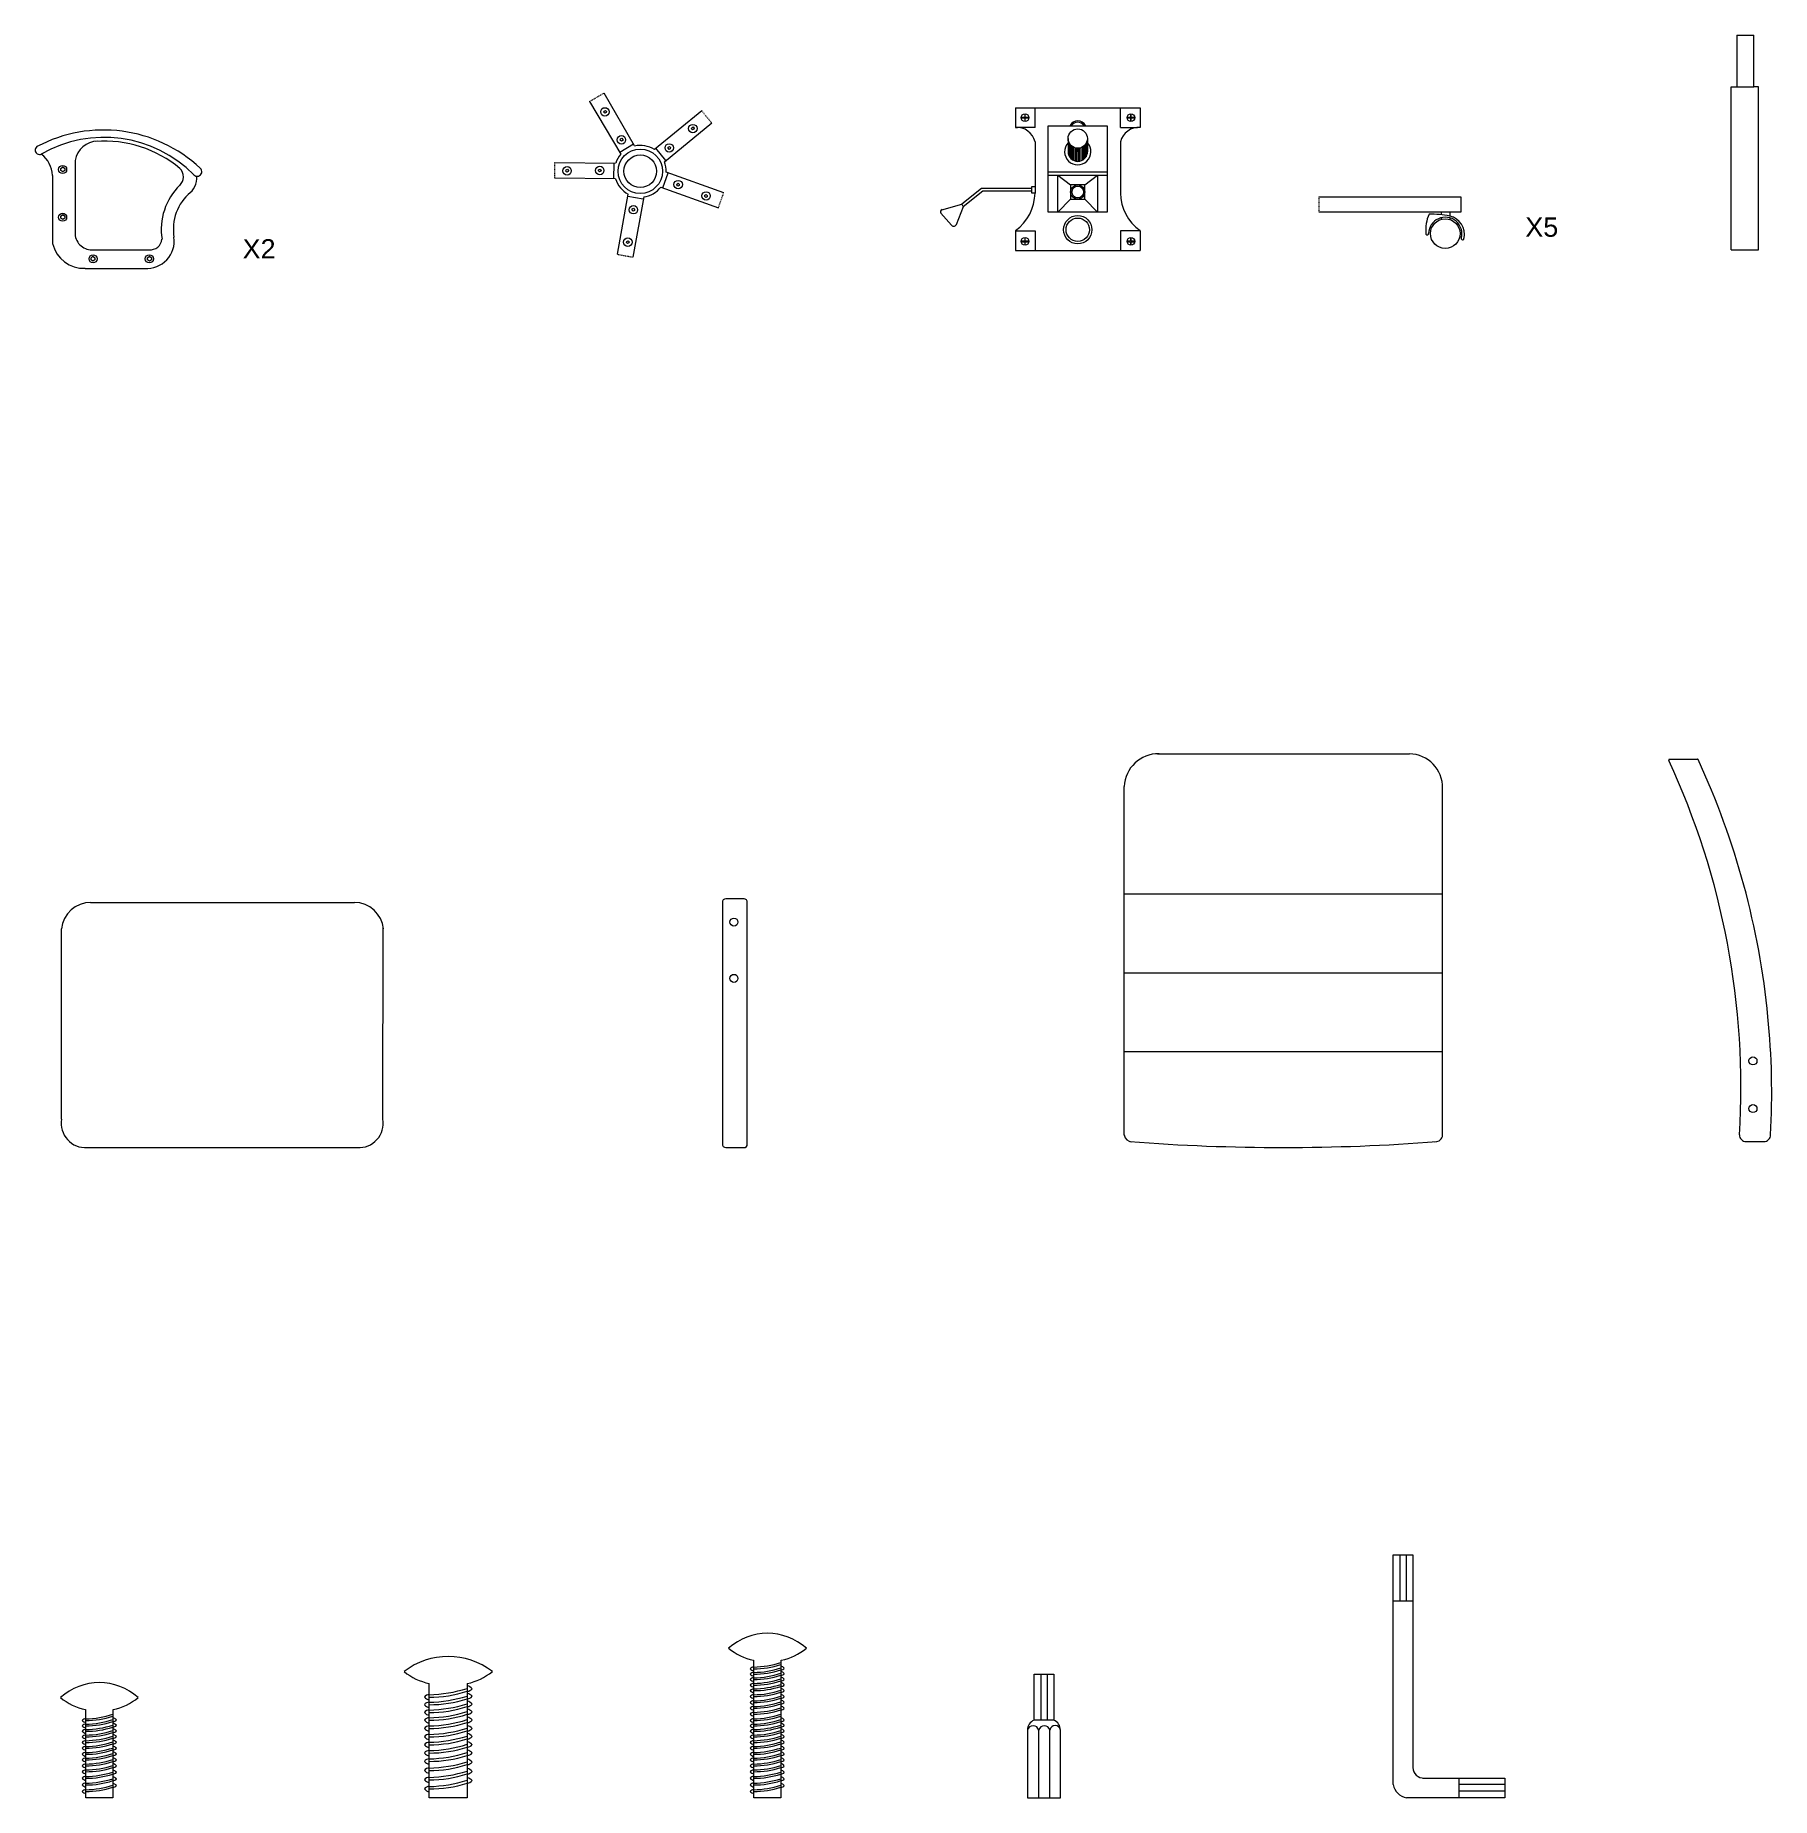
# Model space of a CAD drawing. Header units: centimetres. Extents: x -1194 to 126, y -577 to 528.
# Drawn here: x -1194 to -929.7, y -576.8 to -308.5 of the extents above; entities that cross this region are included whole.
import ezdxf

# ---------------------------------------------------------------- set-up
doc = ezdxf.new("R2010")
doc.units = ezdxf.units.CM
doc.header["$MEASUREMENT"] = 0
doc.linetypes.add('HIDDEN', pattern=[0.375, 0.25, -0.125])
doc.layers.add('dettagli', color=4, linetype='Continuous', lineweight=13)
doc.styles.get("Standard").update_dxf_attribs({"font": 'arial.ttf'})

msp = doc.modelspace()

# ---------------------------------------------------------------- texts
at = {"layer": 'dettagli', "color": 0, "char_height": 2.94, "attachment_point": 1}
for s, insert in [('X5', (-967.18, -336.23)), ('X2', (-1162.43, -339.54))]:
    msp.add_mtext_dynamic_manual_height_columns(s, width=39.3713, gutter_width=1, heights=[0], dxfattribs=dict(at, insert=insert))

# ---------------------------------------------------------------- linework, layer by layer
at = {"layer": 'dettagli', "color": 0}
for p, q in [((-934.96, -308.49), (-932.4, -308.49)), ((-934.96, -316.37), (-932.4, -316.37)), ((-1044.8, -319.52), (-1025.8, -319.52)), ((-1028.8, -322.52), (-1028.8, -319.52)), ((-1041.8, -322.52), (-1044.8, -322.52)), ((-1036.77, -324.22), (-1036.77, -326.22)), ((-1036.72, -324.62), (-1036.72, -326.61)), ((-1033.88, -324.62), (-1033.88, -326.61)), ((-1033.83, -324.22), (-1033.83, -326.22)), ((-1033.83, -324.22), (-1033.83, -326.22)), ((-1028.8, -322.52), (-1026.2, -322.52)), ((-1102.93, -325.09), (-1105, -326.33)), ((-1097.99, -327.56), (-1099.51, -325.7)), ((-1036.65, -324.81), (-1036.65, -326.81)), ((-1036.56, -324.99), (-1036.56, -326.98)), ((-1036.43, -325.17), (-1036.43, -327.16)), ((-1036.22, -325.37), (-1036.22, -327.37)), ((-1036, -325.51), (-1036, -327.51)), ((-1035.77, -325.62), (-1035.77, -327.61)), ((-1035.52, -325.68), (-1035.52, -327.67)), ((-1035.3, -326.22), (-1035.3, -325.69)), ((-1035.3, -325.69), (-1035.3, -327.69)), ((-1035.3, -325.69), (-1035.3, -327.69)), ((-1035.08, -325.68), (-1035.08, -327.67)), ((-1034.83, -325.62), (-1034.83, -327.61)), ((-1034.6, -325.51), (-1034.6, -327.51)), ((-1034.38, -325.37), (-1034.38, -327.37)), ((-1034.17, -325.17), (-1034.17, -327.16)), ((-1034.04, -324.99), (-1034.04, -326.98)), ((-1033.95, -324.81), (-1033.95, -326.81)), ((-1191.37, -329.83), (-1191.35, -340.23)), ((-1187.92, -327.54), (-1187.92, -338.76)), ((-1105.94, -327.96), (-1105.96, -330.36)), ((-1098.48, -331.7), (-1097.67, -329.44)), ((-1039.8, -329.29), (-1030.8, -329.29)), ((-1039.8, -329.79), (-1030.8, -329.79)), ((-1038.32, -329.79), (-1036.41, -331.28)), ((-1034.21, -331.28), (-1032.32, -329.79)), ((-1103.79, -332.97), (-1101.43, -333.4)), ((-1036.41, -333.45), (-1038.32, -335.43)), ((-1034.21, -333.45), (-1032.32, -335.43)), ((-998.61, -333.1), (-976.98, -333.1)), ((-976.98, -333.1), (-976.98, -335.44)), ((-976.98, -335.44), (-998.61, -335.44)), ((-979.96, -335.44), (-979.96, -335.82)), ((-979.96, -336.26), (-979.96, -336.52)), ((-978.67, -335.44), (-978.67, -336.01)), ((-978.67, -336.28), (-978.67, -336.55)), ((-1185.09, -341.14), (-1176.66, -341.14)), ((-1044.8, -341.25), (-1025.8, -341.25)), ((-1186.38, -343.98), (-1177.3, -343.98)), ((-945.29, -418.68), (-941.03, -418.68)), ((-1086.1, -439.96), (-1088.89, -439.96)), ((-1028.22, -439.22), (-979.76, -439.22)), ((-1185.59, -440.51), (-1145.4, -440.51)), ((-1189.99, -473.51), (-1189.99, -444.55)), ((-1141.07, -473.51), (-1141.01, -444.44)), ((-1028.22, -451.22), (-979.76, -451.22)), ((-1028.22, -463.22), (-979.76, -463.22)), ((-933.58, -476.91), (-930.85, -476.91)), ((-1088.89, -477.83), (-1086.13, -477.83))]:
    msp.add_line(p, q, dxfattribs=at)
at = {"layer": 'dettagli', "color": 0, "linetype": 'HIDDEN', "ltscale": 0.05}
for p, q in [((-1109.61, -318.59), (-1107.39, -317.29)), ((-1092.54, -319.99), (-1091.02, -321.85)), ((-1114.95, -327.87), (-1114.97, -330.27)), ((-1090.01, -334.75), (-1089.19, -332.49)), ((-998.61, -333.1), (-998.61, -335.44)), ((-1105.38, -341.84), (-1103.02, -342.27))]:
    msp.add_line(p, q, dxfattribs=at)
at = {"layer": 'dettagli', "color": 0, "lineweight": 5}
for p, q in [((-986.3, -539.81), (-986.3, -546.81)), ((-985.3, -539.81), (-985.3, -546.81)), ((-1040.94, -558.02), (-1040.94, -565.02)), ((-1039.94, -558.02), (-1039.94, -565.02)), ((-1041.24, -576.81), (-1041.24, -566.52)), ((-1039.54, -576.81), (-1039.54, -566.52)), ((-970.3, -574.81), (-977.3, -574.81)), ((-970.3, -575.81), (-977.3, -575.81))]:
    msp.add_line(p, q, dxfattribs=at)
at = {"layer": 'dettagli', "color": 0}
for points in [[(-934.96, -308.49), (-934.96, -316.37)], [(-932.4, -316.37), (-932.4, -308.49)], [(-935.86, -341.17), (-935.86, -316.37), (-934.96, -316.37)], [(-935.86, -341.17), (-931.7, -341.17), (-931.7, -316.37), (-932.4, -316.37)], [(-1109.61, -318.59), (-1104.85, -326.58)], [(-1102.78, -325.35), (-1102.78, -325.35), (-1107.39, -317.29)], [(-1107.4, -320.03), (-1107.2, -319.93), (-1107.05, -320.09), (-1107.08, -320.27), (-1107.28, -320.37), (-1107.44, -320.21), (-1107.4, -320.03)], [(-1092.54, -319.99), (-1099.75, -325.89)], [(-1098.23, -327.75), (-1098.23, -327.75), (-1091.02, -321.85)], [(-1044.8, -319.52), (-1044.8, -322.52), (-1044.45, -322.52)], [(-1043.38, -320.46), (-1043.38, -321), (-1043.91, -321)], [(-1043.91, -321.09), (-1043.38, -321.09), (-1043.38, -321.62)], [(-1042.76, -321), (-1043.29, -321), (-1043.29, -320.46)], [(-1043.29, -321.62), (-1043.29, -321.09), (-1042.76, -321.09)], [(-1041.8, -322.52), (-1041.8, -319.52)], [(-1027.79, -321.09), (-1027.25, -321.09), (-1027.25, -321.62)], [(-1027.25, -320.46), (-1027.25, -321), (-1027.78, -321)], [(-1026.63, -321), (-1027.16, -321), (-1027.16, -320.46)], [(-1027.16, -321.62), (-1027.16, -321.09), (-1026.63, -321.09)], [(-1025.8, -319.52), (-1025.8, -322.52), (-1026.2, -322.52)], [(-1104.9, -324.27), (-1104.7, -324.17), (-1104.54, -324.34), (-1104.57, -324.51), (-1104.77, -324.62), (-1104.93, -324.45), (-1104.9, -324.27)], [(-1094.06, -322.57), (-1093.85, -322.46), (-1093.7, -322.63), (-1093.73, -322.81), (-1093.93, -322.91), (-1094.09, -322.74), (-1094.06, -322.57)], [(-1039.8, -322.27), (-1039.8, -322.27), (-1030.8, -322.27), (-1030.8, -335.43), (-1039.8, -335.43), (-1039.8, -322.27)], [(-1097.64, -325.52), (-1097.44, -325.42), (-1097.28, -325.59), (-1097.32, -325.76), (-1097.52, -325.87), (-1097.67, -325.7), (-1097.64, -325.52)], [(-1041.8, -324.72), (-1041.8, -332.52)], [(-1028.8, -324.71), (-1028.8, -332.52)], [(-1190.11, -328.76), (-1189.81, -328.54), (-1189.51, -328.76), (-1189.51, -329.06), (-1189.81, -329.29), (-1190.11, -329.06), (-1190.11, -328.76)], [(-1114.95, -327.87), (-1105.64, -327.96)], [(-1113.19, -329), (-1112.99, -328.9), (-1112.84, -329.06), (-1112.87, -329.24), (-1113.07, -329.34), (-1113.22, -329.18), (-1113.19, -329)], [(-1108.23, -328.96), (-1108.03, -328.86), (-1107.87, -329.03), (-1107.91, -329.2), (-1108.11, -329.31), (-1108.26, -329.14), (-1108.23, -328.96)], [(-1089.19, -332.49), (-1097.95, -329.34)], [(-1038.32, -329.79), (-1032.32, -329.79), (-1032.32, -335.43), (-1038.32, -335.43), (-1038.32, -329.79)], [(-1105.66, -330.36), (-1105.66, -330.36), (-1114.97, -330.27)], [(-1105.38, -341.84), (-1103.74, -332.68)], [(-1098.77, -331.6), (-1098.77, -331.6), (-1090.01, -334.75)], [(-1096.3, -331.12), (-1096.1, -331.01), (-1095.95, -331.18), (-1095.98, -331.36), (-1096.18, -331.46), (-1096.33, -331.29), (-1096.3, -331.12)], [(-1042.3, -331.82), (-1049.97, -331.82), (-1052.97, -334.22)], [(-1042.3, -332.22), (-1049.74, -332.22), (-1052.74, -334.62)], [(-1041.8, -332.52), (-1042.3, -332.52), (-1042.3, -331.52), (-1041.8, -331.52)], [(-1035.29, -331.27), (-1036.41, -331.28), (-1036.41, -333.45), (-1034.21, -333.45), (-1034.21, -331.28), (-1035.29, -331.27)], [(-1103.11, -334.94), (-1102.91, -334.84), (-1102.76, -335), (-1102.79, -335.18), (-1102.99, -335.28), (-1103.14, -335.11), (-1103.11, -334.94)], [(-1101.37, -333.1), (-1101.37, -333.1), (-1103.02, -342.27)], [(-1092.05, -332.84), (-1091.85, -332.74), (-1091.69, -332.91), (-1091.72, -333.08), (-1091.92, -333.18), (-1092.08, -333.02), (-1092.05, -332.84)], [(-1055.98, -335.05), (-1052.97, -334.22)], [(-1052.97, -334.22), (-1052.74, -334.62), (-1053.81, -337.34)], [(-1190.11, -336.02), (-1189.81, -335.8), (-1189.51, -336.02), (-1189.51, -336.32), (-1189.81, -336.55), (-1190.11, -336.32), (-1190.11, -336.02)], [(-1054.5, -337.42), (-1056.16, -335.6)], [(-1103.94, -339.87), (-1103.74, -339.77), (-1103.59, -339.94), (-1103.62, -340.11), (-1103.82, -340.22), (-1103.97, -340.05), (-1103.94, -339.87)], [(-1044.8, -338.25), (-1044.8, -341.25), (-1044.8, -341.25), (-1044.8, -341.25), (-1044.8, -341.25)], [(-1044.8, -338.25), (-1041.8, -338.25), (-1041.8, -341.25)], [(-1043.38, -339.29), (-1043.38, -339.83), (-1043.91, -339.83)], [(-1043.91, -339.92), (-1043.38, -339.92), (-1043.38, -340.45)], [(-1042.76, -339.83), (-1043.29, -339.83), (-1043.29, -339.3)], [(-1043.29, -340.45), (-1043.29, -339.92), (-1042.76, -339.92)], [(-1025.8, -338.25), (-1028.8, -338.25), (-1028.8, -341.25)], [(-1027.79, -339.92), (-1027.25, -339.92), (-1027.25, -340.45)], [(-1027.25, -339.29), (-1027.25, -339.83), (-1027.78, -339.83)], [(-1026.63, -339.83), (-1027.16, -339.83), (-1027.16, -339.3)], [(-1027.16, -340.45), (-1027.16, -339.92), (-1026.63, -339.92)], [(-1025.8, -338.25), (-1025.8, -341.25), (-1025.8, -341.25), (-1025.8, -341.25), (-1025.8, -341.25)], [(-1185.5, -342.37), (-1185.2, -342.15), (-1184.9, -342.37), (-1184.9, -342.67), (-1185.2, -342.9), (-1185.5, -342.67), (-1185.5, -342.37)], [(-1176.91, -342.37), (-1176.61, -342.15), (-1176.31, -342.37), (-1176.31, -342.67), (-1176.61, -342.9), (-1176.91, -342.67), (-1176.91, -342.37)], [(-1023.16, -417.88), (-984.82, -417.88)], [(-1028.22, -475.92), (-1028.22, -422.88)], [(-979.76, -475.92), (-979.76, -423)], [(-1089.39, -440.51), (-1089.39, -477.38)], [(-1085.61, -477.37), (-1085.61, -440.51)], [(-1186.1, -477.83), (-1144.89, -477.83)]]:
    msp.add_lwpolyline(points, dxfattribs=at)
at = {"layer": 'dettagli', "color": 0, "lineweight": 5}
for points in [[(-987.3, -546.81), (-987.3, -539.81), (-984.3, -539.81), (-984.3, -546.81)], [(-987.3, -574.81), (-987.3, -541.81)], [(-987.3, -546.81), (-984.3, -546.81), (-984.3, -572.23)], [(-1080.49, -555.88), (-1080.49, -576.81), (-1084.63, -576.81), (-1084.63, -555.88)], [(-1041.94, -565.02), (-1041.94, -558.02), (-1038.94, -558.02), (-1038.94, -565.02)], [(-1128.22, -559.43), (-1128.22, -576.81), (-1134.03, -576.81), (-1134.03, -559.43)], [(-1182.16, -563.39), (-1182.16, -576.81), (-1186.31, -576.81), (-1186.31, -563.39)], [(-1038.94, -565.02), (-1041.94, -565.02)], [(-1042.94, -576.81), (-1037.94, -576.81), (-1037.94, -566.51)], [(-1042.94, -566.51), (-1042.94, -576.81)], [(-982.76, -573.81), (-977.3, -573.81), (-977.3, -576.81)], [(-977.3, -573.81), (-970.3, -573.81), (-970.3, -576.81), (-977.3, -576.81)], [(-977.3, -576.81), (-985.27, -576.81)]]:
    msp.add_lwpolyline(points, dxfattribs=at)
at = {"layer": 'dettagli', "color": 0}
for centre, radius in [((-1107.27, -320.16), 0.642), ((-1043.33, -321.04), 0.581), ((-1027.21, -321.04), 0.581), ((-1104.77, -324.42), 0.642), ((-1093.9, -322.71), 0.642), ((-1035.3, -324.22), 1.47), ((-1101.89, -329.2), 3.38), ((-1101.89, -329.2), 2.48), ((-1097.48, -325.65), 0.642), ((-1189.82, -328.93), 0.612), ((-1113.03, -329.13), 0.642), ((-1108.07, -329.09), 0.642), ((-1096.13, -331.23), 0.642), ((-1091.88, -332.95), 0.642), ((-1035.3, -332.36), 1.08), ((-1035.3, -332.36), 0.89), ((-1102.94, -335.05), 0.642), ((-1189.82, -336.2), 0.612), ((-1035.3, -338.1), 2.16), ((-1035.3, -338.1), 1.78), ((-979.36, -338.69), 2.25), ((-1103.78, -340), 0.642), ((-1043.33, -339.87), 0.581), ((-1027.21, -339.87), 0.581), ((-1185.19, -342.53), 0.612), ((-1176.62, -342.53), 0.612), ((-1087.64, -443.5), 0.612), ((-1087.64, -452.07), 0.612), ((-932.52, -464.63), 0.612), ((-932.52, -471.9), 0.612)]:
    msp.add_circle(centre, radius, dxfattribs=at)
for centre, radius, start, end in [((-1035.3, -322.88), 1.34, 28.5318, 151.4682), ((-1035.3, -322.88), 1.13, 34.5343, 145.4657), ((-1183.6, -344.47), 21.55, 46.9025, 118.0145), ((-1183.49, -343.2), 19.16, 44.589, 119.9938), ((-1184.41, -328.19), 3.57, 91.6417, 169.5476), ((-1183.5, -342.57), 17.97, 50.1024, 94.0157), ((-1044.62, -325.42), 2.91, 14.0911, 93.4875), ((-1025.98, -325.42), 2.91, 86.5125, 165.9089), ((-1193.32, -325.97), 0.672, 127.1994, 314.6338), ((-1195.68, -330.04), 4.32, 2.718, 52.7709), ((-1101.89, -329.2), 3.94, 138.5053, 161.7354), ((-1101.89, -329.2), 3.94, 57.0186, 102.9561), ((-1035.3, -326.22), 2, 137.4873, 42.5127), ((-1035.3, -326.22), 1.47, 180, 0), ((-1173.21, -330.05), 1.78, 312.7643, 45.6521), ((-1172.43, -330.19), 3.04, 304.3428, 4.2812), ((-1169.33, -329.26), 0.703, 223.2794, 49.3018), ((-1101.89, -329.2), 3.94, 357.9396, 21.5706), ((-1165.41, -338.06), 9.4, 134.2501, 189.1201), ((-1165.61, -338.03), 7.36, 130.1324, 189.5112), ((-1101.89, -329.2), 3.94, 197.1835, 242.1135), ((-1101.89, -329.2), 3.94, 277.5616, 322.4916), ((-1048.91, -332.44), 7.11, 305.3096, 359.3956), ((-1021.69, -332.44), 7.11, 180.6044, 234.6904), ((-1055.85, -335.39), 0.37, 101.7439, 214.9532), ((-1054.18, -337.14), 0.426, 222.0685, 343.334), ((-976.41, -338.14), 5.93, 155.8953, 185.3823), ((-979.36, -338.72), 2.53, 344.7676, 179.451), ((-981.86, -353.04), 17.32, 79.3999, 89.8923), ((-979.36, -338.84), 2.91, 348.7983, 76.2923), ((-1186.58, -339.07), 4.91, 193.4619, 272.3196), ((-1185.39, -338.63), 2.53, 183.0092, 276.8591), ((-1176.98, -339.84), 4.15, 265.5416, 8.1997), ((-1176.46, -339.38), 1.77, 263.5163, 354.6776), ((-982.11, -338.69), 0.211, 180, 0.5058), ((-976.72, -339.44), 0.211, 163.8588, 9.5951), ((-1023.04, -423.06), 5.18, 88.7194, 178.069), ((-984.94, -423.06), 5.18, 359.3698, 88.7194), ((-945.08, -418.85), 0.268, 140.7444, 190.2735), ((-1052.53, -468.68), 118.18, 356.5006, 24.9155), ((-941.1, -418.95), 0.282, 40.429, 76.009), ((-1050.62, -469.62), 120.95, 5.5501, 24.8624), ((-1088.89, -440.46), 0.505, 89.4984, 186.3762), ((-1086.11, -440.46), 0.505, 354.627, 91.5049), ((-1185.55, -444.97), 4.46, 89.5428, 174.5925), ((-1145.43, -444.97), 4.46, 5.4075, 89.5428), ((-1040.79, -469.23), 111.12, 356.5632, 5.8425), ((-1186.34, -474.14), 3.7, 170.303, 273.815), ((-1144.72, -474.14), 3.7, 266.185, 9.697), ((-1088.89, -477.33), 0.505, 173.6238, 270.5016), ((-1086.11, -477.33), 0.505, 268.4951, 5.373), ((-1027.12, -475.84), 1.1, 183.8762, 273.1036), ((-1004, -177.27), 300.55, 265.5435, 274.4598), ((-980.86, -475.84), 1.1, 266.5599, 356.1238), ((-933.58, -475.92), 0.99, 178.6179, 270), ((-930.85, -475.92), 0.99, 270, 1.3821)]:
    msp.add_arc(centre, radius, start, end, dxfattribs=at)
at = {"layer": 'dettagli', "color": 0, "lineweight": 5}
for centre, radius, start, end in [((-1082.53, -560.64), 8.86, 48.052, 131.948), ((-1131.13, -566.28), 10.97, 52.2265, 127.7735), ((-1082.53, -546.58), 9.54, 231.6008, 257.2512), ((-1082.53, -546.58), 9.54, 282.7488, 308.3992), ((-1131.93, -550.13), 9.54, 231.6008, 257.2512), ((-1130.33, -550.13), 9.54, 282.7488, 308.3992), ((-1084.67, -557.49), 0.574, 86.5276, 147.6662), ((-1084.46, -556.61), 0.897, 219.7871, 259.0756), ((-1084.67, -558.3), 0.574, 86.5276, 147.6662), ((-1084.46, -557.42), 0.897, 219.7871, 259.0756), ((-1084.94, -542.21), 14.71, 271.1868, 287.62), ((-1084.54, -544.15), 13.03, 269.6106, 288.1487), ((-1084.94, -543.03), 14.71, 271.1868, 287.62), ((-1084.54, -544.97), 13.03, 269.6106, 288.1487), ((-1084.94, -543.85), 14.71, 271.1868, 287.62), ((-1080.66, -557.66), 0.897, 39.7871, 79.0756), ((-1080.45, -556.78), 0.574, 266.5276, 327.6662), ((-1080.66, -558.48), 0.897, 39.7871, 79.0756), ((-1080.45, -557.6), 0.574, 266.5276, 327.6662), ((-1184.23, -568.15), 8.86, 48.052, 131.948), ((-1134.46, -540.54), 20.59, 271.1868, 287.62), ((-1133.91, -543.26), 18.24, 269.6106, 288.1487), ((-1128.46, -561.02), 1.26, 39.7871, 79.0756), ((-1128.18, -559.79), 0.803, 266.5276, 327.6662), ((-1084.67, -559.13), 0.574, 86.5276, 147.6662), ((-1084.46, -558.25), 0.897, 219.7871, 259.0756), ((-1084.67, -559.97), 0.574, 86.5276, 147.6662), ((-1084.46, -559.09), 0.897, 219.7871, 259.0756), ((-1084.67, -560.82), 0.574, 86.5276, 147.6662), ((-1084.46, -559.93), 0.897, 219.7871, 259.0756), ((-1084.54, -545.79), 13.03, 269.6106, 288.1487), ((-1084.94, -544.7), 14.71, 271.1868, 287.62), ((-1084.54, -546.64), 13.03, 269.6106, 288.1487), ((-1084.94, -545.54), 14.71, 271.1868, 287.62), ((-1084.54, -547.48), 13.03, 269.6106, 288.1487), ((-1084.94, -546.43), 14.71, 271.1868, 287.62), ((-1084.54, -548.37), 13.03, 269.6106, 288.1487), ((-1080.66, -559.33), 0.897, 39.7871, 79.0756), ((-1080.45, -558.44), 0.574, 266.5276, 327.6662), ((-1080.66, -560.17), 0.897, 39.7871, 79.0756), ((-1080.45, -559.29), 0.574, 266.5276, 327.6662), ((-1080.66, -561.06), 0.897, 39.7871, 79.0756), ((-1080.45, -560.18), 0.574, 266.5276, 327.6662), ((-1184.23, -554.09), 9.54, 231.6008, 257.2512), ((-1184.23, -554.09), 9.54, 282.7488, 308.3992), ((-1134.08, -561.93), 0.803, 86.5276, 147.6662), ((-1133.79, -560.69), 1.26, 219.7871, 259.0756), ((-1134.08, -563.08), 0.803, 86.5276, 147.6662), ((-1133.79, -561.85), 1.26, 219.7871, 259.0756), ((-1134.08, -564.26), 0.803, 86.5276, 147.6662), ((-1134.46, -541.7), 20.59, 271.1868, 287.62), ((-1133.91, -544.41), 18.24, 269.6106, 288.1487), ((-1134.46, -542.88), 20.59, 271.1868, 287.62), ((-1133.91, -545.59), 18.24, 269.6106, 288.1487), ((-1128.46, -562.18), 1.26, 39.7871, 79.0756), ((-1128.18, -560.94), 0.803, 266.5276, 327.6662), ((-1128.46, -563.36), 1.26, 39.7871, 79.0756), ((-1128.18, -562.12), 0.803, 266.5276, 327.6662), ((-1128.46, -564.54), 1.26, 39.7871, 79.0756), ((-1084.67, -561.7), 0.574, 86.5276, 147.6662), ((-1084.46, -560.82), 0.897, 219.7871, 259.0756), ((-1084.67, -562.62), 0.574, 86.5276, 147.6662), ((-1084.46, -561.74), 0.897, 219.7871, 259.0756), ((-1084.67, -563.48), 0.574, 86.5276, 147.6662), ((-1084.46, -562.6), 0.897, 219.7871, 259.0756), ((-1084.94, -547.35), 14.71, 271.1868, 287.62), ((-1084.54, -549.29), 13.03, 269.6106, 288.1487), ((-1084.94, -548.21), 14.71, 271.1868, 287.62), ((-1084.54, -550.15), 13.03, 269.6106, 288.1487), ((-1084.94, -549.11), 14.71, 271.1868, 287.62), ((-1084.54, -551.05), 13.03, 269.6106, 288.1487), ((-1080.66, -561.98), 0.897, 39.7871, 79.0756), ((-1080.45, -561.09), 0.574, 266.5276, 327.6662), ((-1080.66, -562.84), 0.897, 39.7871, 79.0756), ((-1080.45, -561.96), 0.574, 266.5276, 327.6662), ((-1080.66, -563.74), 0.897, 39.7871, 79.0756), ((-1080.45, -562.86), 0.574, 266.5276, 327.6662), ((-1186.34, -565.37), 0.574, 86.5276, 147.6662), ((-1186.14, -564.48), 0.897, 219.7871, 259.0756), ((-1186.34, -566.18), 0.574, 86.5276, 147.6662), ((-1186.14, -565.3), 0.897, 219.7871, 259.0756), ((-1186.61, -550.09), 14.71, 271.1868, 287.62), ((-1186.22, -552.03), 13.03, 269.6106, 288.1487), ((-1186.61, -550.9), 14.71, 271.1868, 287.62), ((-1186.22, -552.84), 13.03, 269.6106, 288.1487), ((-1186.61, -551.73), 14.71, 271.1868, 287.62), ((-1186.22, -553.67), 13.03, 269.6106, 288.1487), ((-1182.33, -565.53), 0.897, 39.7871, 79.0756), ((-1182.13, -564.65), 0.574, 266.5276, 327.6662), ((-1182.33, -566.36), 0.897, 39.7871, 79.0756), ((-1182.13, -565.48), 0.574, 266.5276, 327.6662), ((-1133.79, -563.03), 1.26, 219.7871, 259.0756), ((-1134.08, -565.44), 0.803, 86.5276, 147.6662), ((-1133.79, -564.21), 1.26, 219.7871, 259.0756), ((-1134.08, -566.69), 0.803, 86.5276, 147.6662), ((-1134.46, -544.06), 20.59, 271.1868, 287.62), ((-1133.91, -546.77), 18.24, 269.6106, 288.1487), ((-1134.46, -545.3), 20.59, 271.1868, 287.62), ((-1133.91, -548.02), 18.24, 269.6106, 288.1487), ((-1128.18, -563.31), 0.803, 266.5276, 327.6662), ((-1128.46, -565.78), 1.26, 39.7871, 79.0756), ((-1128.18, -564.55), 0.803, 266.5276, 327.6662), ((-1128.46, -567.07), 1.26, 39.7871, 79.0756), ((-1084.67, -564.38), 0.574, 86.5276, 147.6662), ((-1084.46, -563.5), 0.897, 219.7871, 259.0756), ((-1084.67, -565.37), 0.574, 86.5276, 147.6662), ((-1084.46, -564.48), 0.897, 219.7871, 259.0756), ((-1084.67, -566.18), 0.574, 86.5276, 147.6662), ((-1084.46, -565.3), 0.897, 219.7871, 259.0756), ((-1084.94, -550.09), 14.71, 271.1868, 287.62), ((-1084.54, -552.03), 13.03, 269.6106, 288.1487), ((-1084.94, -550.9), 14.71, 271.1868, 287.62), ((-1084.54, -552.84), 13.03, 269.6106, 288.1487), ((-1084.94, -551.73), 14.71, 271.1868, 287.62), ((-1084.54, -553.67), 13.03, 269.6106, 288.1487), ((-1080.66, -565.53), 0.897, 39.7871, 79.0756), ((-1080.45, -564.65), 0.574, 266.5276, 327.6662), ((-1080.66, -566.36), 0.897, 39.7871, 79.0756), ((-1080.45, -565.48), 0.574, 266.5276, 327.6662), ((-1041.33, -566.51), 1.62, 112.4143, 180.2056), ((-1042.09, -566.72), 0.873, 13.0787, 166.9213), ((-1040.39, -566.72), 0.873, 13.0787, 166.9213), ((-1038.74, -566.65), 0.811, 9.5451, 170.4549), ((-1039.56, -566.51), 1.62, 359.7944, 67.5857), ((-1186.34, -567.01), 0.574, 86.5276, 147.6662), ((-1186.14, -566.12), 0.897, 219.7871, 259.0756), ((-1186.34, -567.85), 0.574, 86.5276, 147.6662), ((-1186.14, -566.97), 0.897, 219.7871, 259.0756), ((-1186.34, -568.69), 0.574, 86.5276, 147.6662), ((-1186.14, -567.81), 0.897, 219.7871, 259.0756), ((-1186.61, -552.57), 14.71, 271.1868, 287.62), ((-1186.22, -554.51), 13.03, 269.6106, 288.1487), ((-1186.61, -553.42), 14.71, 271.1868, 287.62), ((-1186.22, -555.36), 13.03, 269.6106, 288.1487), ((-1186.61, -554.3), 14.71, 271.1868, 287.62), ((-1186.22, -556.24), 13.03, 269.6106, 288.1487), ((-1182.33, -567.2), 0.897, 39.7871, 79.0756), ((-1182.13, -566.32), 0.574, 266.5276, 327.6662), ((-1182.33, -568.05), 0.897, 39.7871, 79.0756), ((-1182.13, -567.17), 0.574, 266.5276, 327.6662), ((-1182.33, -568.93), 0.897, 39.7871, 79.0756), ((-1182.13, -568.05), 0.574, 266.5276, 327.6662), ((-1133.79, -565.45), 1.26, 219.7871, 259.0756), ((-1134.08, -567.97), 0.803, 86.5276, 147.6662), ((-1133.79, -566.74), 1.26, 219.7871, 259.0756), ((-1134.08, -569.18), 0.803, 86.5276, 147.6662), ((-1133.79, -567.95), 1.26, 219.7871, 259.0756), ((-1134.46, -546.59), 20.59, 271.1868, 287.62), ((-1133.91, -549.3), 18.24, 269.6106, 288.1487), ((-1134.46, -547.79), 20.59, 271.1868, 287.62), ((-1133.91, -550.51), 18.24, 269.6106, 288.1487), ((-1134.46, -549.05), 20.59, 271.1868, 287.62), ((-1128.18, -565.83), 0.803, 266.5276, 327.6662), ((-1128.46, -568.28), 1.26, 39.7871, 79.0756), ((-1128.18, -567.04), 0.803, 266.5276, 327.6662), ((-1128.46, -569.54), 1.26, 39.7871, 79.0756), ((-1128.18, -568.3), 0.803, 266.5276, 327.6662), ((-1084.67, -567.01), 0.574, 86.5276, 147.6662), ((-1084.46, -566.12), 0.897, 219.7871, 259.0756), ((-1084.67, -567.85), 0.574, 86.5276, 147.6662), ((-1084.46, -566.97), 0.897, 219.7871, 259.0756), ((-1084.67, -568.69), 0.574, 86.5276, 147.6662), ((-1084.46, -567.81), 0.897, 219.7871, 259.0756), ((-1084.94, -552.57), 14.71, 271.1868, 287.62), ((-1084.54, -554.51), 13.03, 269.6106, 288.1487), ((-1084.94, -553.42), 14.71, 271.1868, 287.62), ((-1084.54, -555.36), 13.03, 269.6106, 288.1487), ((-1084.94, -554.3), 14.71, 271.1868, 287.62), ((-1084.54, -556.24), 13.03, 269.6106, 288.1487), ((-1080.66, -567.2), 0.897, 39.7871, 79.0756), ((-1080.45, -566.32), 0.574, 266.5276, 327.6662), ((-1080.66, -568.05), 0.897, 39.7871, 79.0756), ((-1080.45, -567.17), 0.574, 266.5276, 327.6662), ((-1080.66, -568.93), 0.897, 39.7871, 79.0756), ((-1080.45, -568.05), 0.574, 266.5276, 327.6662), ((-1186.34, -569.58), 0.574, 86.5276, 147.6662), ((-1186.14, -568.7), 0.897, 219.7871, 259.0756), ((-1186.34, -570.5), 0.574, 86.5276, 147.6662), ((-1186.14, -569.62), 0.897, 219.7871, 259.0756), ((-1186.34, -571.36), 0.574, 86.5276, 147.6662), ((-1186.14, -570.48), 0.897, 219.7871, 259.0756), ((-1186.61, -555.22), 14.71, 271.1868, 287.62), ((-1186.22, -557.16), 13.03, 269.6106, 288.1487), ((-1186.61, -556.08), 14.71, 271.1868, 287.62), ((-1186.22, -558.02), 13.03, 269.6106, 288.1487), ((-1186.61, -556.98), 14.71, 271.1868, 287.62), ((-1186.22, -558.92), 13.03, 269.6106, 288.1487), ((-1182.33, -569.85), 0.897, 39.7871, 79.0756), ((-1182.13, -568.97), 0.574, 266.5276, 327.6662), ((-1182.33, -570.71), 0.897, 39.7871, 79.0756), ((-1182.13, -569.83), 0.574, 266.5276, 327.6662), ((-1182.33, -571.61), 0.897, 39.7871, 79.0756), ((-1182.13, -570.73), 0.574, 266.5276, 327.6662), ((-1134.08, -570.44), 0.803, 86.5276, 147.6662), ((-1133.79, -569.21), 1.26, 219.7871, 259.0756), ((-1134.08, -571.7), 0.803, 86.5276, 147.6662), ((-1133.79, -570.47), 1.26, 219.7871, 259.0756), ((-1133.91, -551.77), 18.24, 269.6106, 288.1487), ((-1134.46, -550.31), 20.59, 271.1868, 287.62), ((-1133.91, -553.03), 18.24, 269.6106, 288.1487), ((-1134.46, -551.71), 20.59, 271.1868, 287.62), ((-1128.46, -570.79), 1.26, 39.7871, 79.0756), ((-1128.18, -569.56), 0.803, 266.5276, 327.6662), ((-1128.46, -572.19), 1.26, 39.7871, 79.0756), ((-1128.18, -570.96), 0.803, 266.5276, 327.6662), ((-1084.67, -569.58), 0.574, 86.5276, 147.6662), ((-1084.46, -568.7), 0.897, 219.7871, 259.0756), ((-1084.67, -570.5), 0.574, 86.5276, 147.6662), ((-1084.46, -569.62), 0.897, 219.7871, 259.0756), ((-1084.67, -571.36), 0.574, 86.5276, 147.6662), ((-1084.46, -570.48), 0.897, 219.7871, 259.0756), ((-1084.94, -555.22), 14.71, 271.1868, 287.62), ((-1084.54, -557.16), 13.03, 269.6106, 288.1487), ((-1084.94, -556.08), 14.71, 271.1868, 287.62), ((-1084.54, -558.02), 13.03, 269.6106, 288.1487), ((-1084.94, -556.98), 14.71, 271.1868, 287.62), ((-1084.54, -558.92), 13.03, 269.6106, 288.1487), ((-1080.66, -569.85), 0.897, 39.7871, 79.0756), ((-1080.45, -568.97), 0.574, 266.5276, 327.6662), ((-1080.66, -570.71), 0.897, 39.7871, 79.0756), ((-1080.45, -569.83), 0.574, 266.5276, 327.6662), ((-1080.66, -571.61), 0.897, 39.7871, 79.0756), ((-1080.45, -570.73), 0.574, 266.5276, 327.6662), ((-1186.34, -572.26), 0.574, 86.5276, 147.6662), ((-1186.14, -571.38), 0.897, 219.7871, 259.0756), ((-1186.34, -573.16), 0.574, 86.5276, 147.6662), ((-1186.14, -572.28), 0.897, 219.7871, 259.0756), ((-1186.34, -574.16), 0.574, 86.5276, 147.6662), ((-1186.14, -573.28), 0.897, 219.7871, 259.0756), ((-1186.61, -557.88), 14.71, 271.1868, 287.62), ((-1186.22, -559.82), 13.03, 269.6106, 288.1487), ((-1186.61, -558.88), 14.71, 271.1868, 287.62), ((-1186.22, -560.82), 13.03, 269.6106, 288.1487), ((-1186.61, -559.89), 14.71, 271.1868, 287.62), ((-1182.33, -572.51), 0.897, 39.7871, 79.0756), ((-1182.13, -571.63), 0.574, 266.5276, 327.6662), ((-1182.33, -573.51), 0.897, 39.7871, 79.0756), ((-1182.13, -572.63), 0.574, 266.5276, 327.6662), ((-1182.33, -574.52), 0.897, 39.7871, 79.0756), ((-1182.13, -573.64), 0.574, 266.5276, 327.6662), ((-1134.08, -573.1), 0.803, 86.5276, 147.6662), ((-1133.79, -571.86), 1.26, 219.7871, 259.0756), ((-1134.08, -574.51), 0.803, 86.5276, 147.6662), ((-1133.79, -573.28), 1.26, 219.7871, 259.0756), ((-1133.91, -554.42), 18.24, 269.6106, 288.1487), ((-1134.46, -553.12), 20.59, 271.1868, 287.62), ((-1133.91, -555.84), 18.24, 269.6106, 288.1487), ((-1134.46, -554.52), 20.59, 271.1868, 287.62), ((-1128.46, -573.61), 1.26, 39.7871, 79.0756), ((-1128.18, -572.37), 0.803, 266.5276, 327.6662), ((-1128.46, -575), 1.26, 39.7871, 79.0756), ((-1128.18, -573.77), 0.803, 266.5276, 327.6662), ((-1084.67, -572.26), 0.574, 86.5276, 147.6662), ((-1084.46, -571.38), 0.897, 219.7871, 259.0756), ((-1084.67, -573.16), 0.574, 86.5276, 147.6662), ((-1084.46, -572.28), 0.897, 219.7871, 259.0756), ((-1084.67, -574.16), 0.574, 86.5276, 147.6662), ((-1084.46, -573.28), 0.897, 219.7871, 259.0756), ((-1084.94, -557.88), 14.71, 271.1868, 287.62), ((-1084.54, -559.82), 13.03, 269.6106, 288.1487), ((-1084.94, -558.88), 14.71, 271.1868, 287.62), ((-1084.54, -560.82), 13.03, 269.6106, 288.1487), ((-1084.94, -559.89), 14.71, 271.1868, 287.62), ((-1080.66, -572.51), 0.897, 39.7871, 79.0756), ((-1080.45, -571.63), 0.574, 266.5276, 327.6662), ((-1080.66, -573.51), 0.897, 39.7871, 79.0756), ((-1080.45, -572.63), 0.574, 266.5276, 327.6662), ((-1080.66, -574.52), 0.897, 39.7871, 79.0756), ((-1080.45, -573.64), 0.574, 266.5276, 327.6662), ((-982.66, -572.18), 1.64, 181.7457, 273.3749), ((-1186.34, -575.17), 0.574, 86.5276, 147.6662), ((-1186.14, -574.29), 0.897, 219.7871, 259.0756), ((-1186.34, -576.17), 0.574, 86.5276, 147.6662), ((-1186.14, -575.28), 0.897, 219.7871, 259.0756), ((-1186.22, -561.83), 13.03, 269.6106, 288.1487), ((-1186.61, -560.89), 14.71, 271.1868, 287.62), ((-1186.22, -562.83), 13.03, 269.6106, 288.1487), ((-1182.33, -575.52), 0.897, 39.7871, 79.0756), ((-1182.13, -574.64), 0.574, 266.5276, 327.6662), ((-1134.08, -575.91), 0.803, 86.5276, 147.6662), ((-1133.79, -574.67), 1.26, 219.7871, 259.0756), ((-1133.91, -557.24), 18.24, 269.6106, 288.1487), ((-1084.67, -575.17), 0.574, 86.5276, 147.6662), ((-1084.46, -574.29), 0.897, 219.7871, 259.0756), ((-1084.67, -576.17), 0.574, 86.5276, 147.6662), ((-1084.46, -575.28), 0.897, 219.7871, 259.0756), ((-1084.54, -561.83), 13.03, 269.6106, 288.1487), ((-1084.94, -560.89), 14.71, 271.1868, 287.62), ((-1084.54, -562.83), 13.03, 269.6106, 288.1487), ((-1080.66, -575.52), 0.897, 39.7871, 79.0756), ((-1080.45, -574.64), 0.574, 266.5276, 327.6662), ((-984.79, -574.3), 2.56, 191.5659, 259.2736)]:
    msp.add_arc(centre, radius, start, end, dxfattribs=at)

msp.set_redraw_order([(e.dxf.handle, doc.entitydb.next_handle()) for e in msp.query("TEXT MTEXT ATTDEF DIMENSION ARC_DIMENSION")])  # texts and dimensions are drawn at this point

doc.saveas('drawing.dxf')
